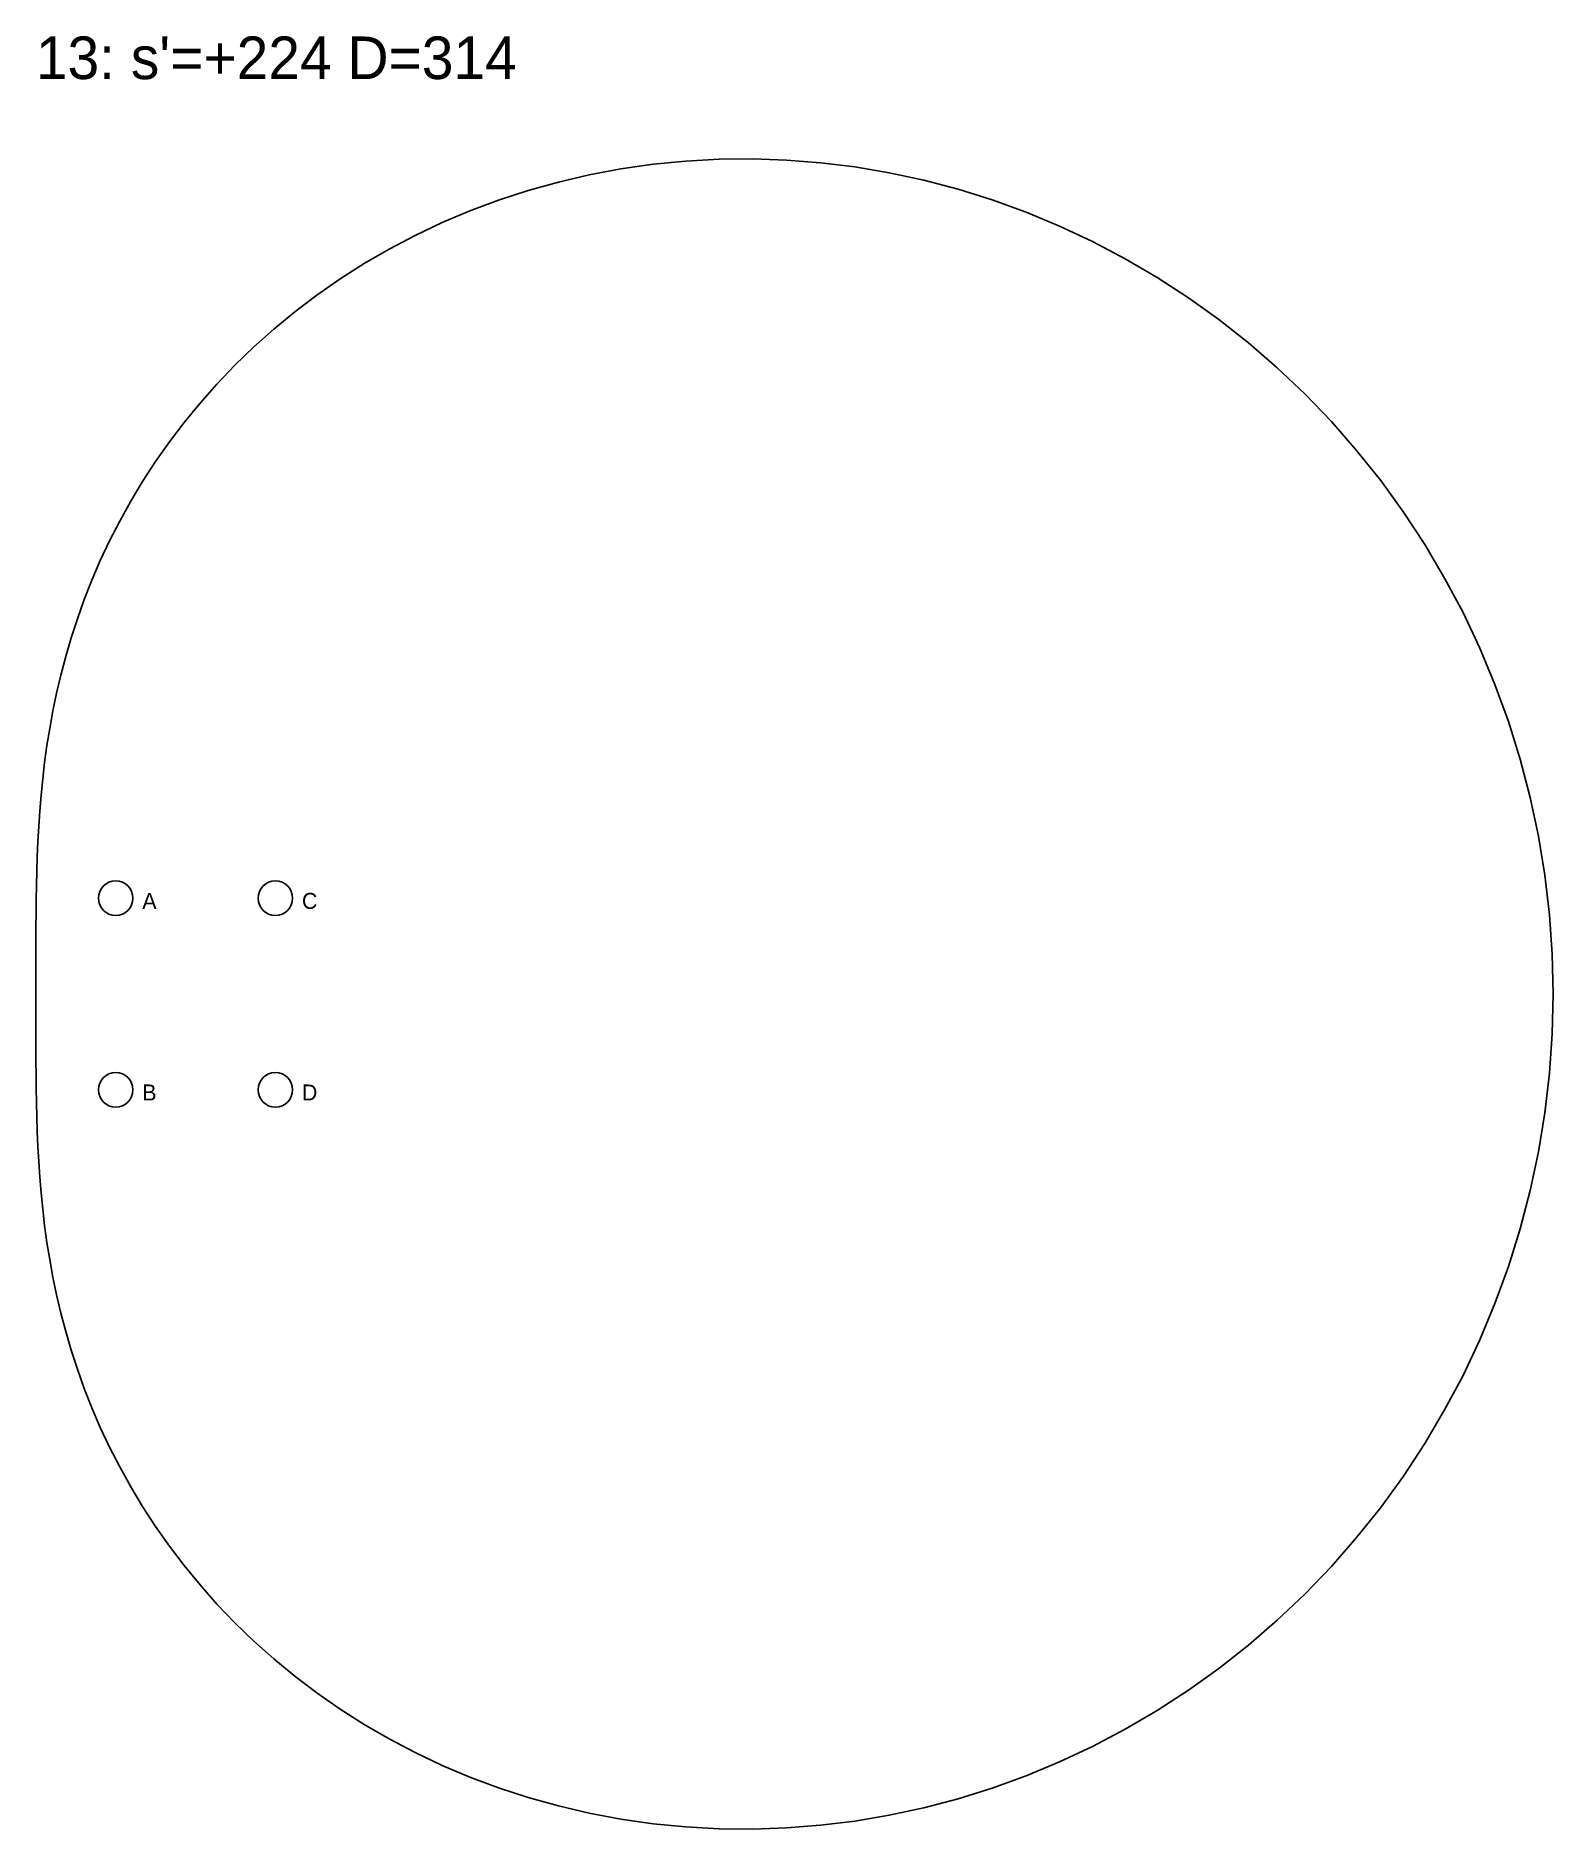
# Model space of a CAD drawing. Header units: millimetres. Extents: x 0 to 2007, y -5243 to 138.
# Drawn here: x 1260 to 1545.1, y -956.9 to -620 of the extents above; entities that cross this region are included whole.
import ezdxf

# ---------------------------------------------------------------- set-up
doc = ezdxf.new("R2010")
doc.units = ezdxf.units.MM
for name, color, linetype in [('DOWEL', 5, 'CONTINUOUS'), ('SLAB_13', 3, 'CONTINUOUS'), ('TEXT', 1, 'CONTINUOUS')]:
    doc.layers.add(name, color=color, linetype=linetype)

msp = doc.modelspace()

# ---------------------------------------------------------------- texts
at = {"layer": 'DOWEL'}
for s, p in [('A', (1280, -784)), ('C', (1310, -784)), ('B', (1280, -820)), ('D', (1310, -820))]:
    msp.add_text(s, height=3, dxfattribs=at).set_placement(p)
at = {"layer": 'TEXT'}
msp.add_text("13: s'=+224 D=314", height=8, dxfattribs=at).set_placement((1260, -628.074))

# ---------------------------------------------------------------- linework, layer by layer
at = {"layer": 'DOWEL'}
for centre in [(1275, -782), (1305, -782), (1275, -818), (1305, -818)]:
    msp.add_circle(centre, 3.25, dxfattribs=at)
at = {"layer": 'SLAB_13'}
msp.add_lwpolyline([(1545.1, -800), (1544.927, -792.539), (1544.406, -785.096), (1543.541, -777.69), (1542.332, -770.338), (1540.785, -763.058), (1538.904, -755.867), (1536.694, -748.783), (1534.163, -741.823), (1531.317, -735.002), (1528.166, -728.338), (1524.718, -721.844), (1520.985, -715.536), (1516.976, -709.427), (1512.705, -703.532), (1508.183, -697.862), (1503.424, -692.429), (1498.442, -687.244), (1493.251, -682.318), (1487.865, -677.658), (1482.301, -673.274), (1476.573, -669.173), (1470.698, -665.361), (1464.692, -661.842), (1458.572, -658.622), (1452.354, -655.704), (1446.054, -653.09), (1439.689, -650.781), (1433.276, -648.778), (1426.83, -647.08), (1420.369, -645.685), (1413.908, -644.591), (1407.462, -643.794), (1401.047, -643.29), (1394.677, -643.074), (1388.368, -643.139), (1382.132, -643.48), (1375.982, -644.087), (1369.932, -644.953), (1363.994, -646.07), (1358.178, -647.427), (1352.495, -649.014), (1346.954, -650.821), (1341.566, -652.837), (1336.337, -655.051), (1331.275, -657.45), (1326.387, -660.023), (1321.678, -662.757), (1317.153, -665.64), (1312.816, -668.66), (1308.671, -671.804), (1304.718, -675.06), (1300.961, -678.415), (1297.398, -681.857), (1294.031, -685.374), (1290.858, -688.954), (1287.877, -692.586), (1285.086, -696.258), (1282.482, -699.96), (1280.061, -703.681), (1277.819, -707.411), (1275.75, -711.141), (1273.85, -714.863), (1272.111, -718.568), (1270.528, -722.248), (1269.095, -725.896), (1267.803, -729.507), (1266.645, -733.074), (1265.614, -736.592), (1264.702, -740.058), (1263.901, -743.467), (1263.203, -746.816), (1262.6, -750.104), (1262.083, -753.33), (1261.646, -756.491), (1261.279, -759.588), (1260.977, -762.622), (1260.73, -765.593), (1260.533, -768.503), (1260.378, -771.356), (1260.259, -774.152), (1260.171, -776.897), (1260.107, -779.593), (1260.063, -782.245), (1260.034, -784.857), (1260.016, -787.435), (1260.007, -789.984), (1260.002, -792.509), (1260, -795.016), (1260, -797.511), (1260, -800), (1260, -802.489), (1260, -804.984), (1260.002, -807.491), (1260.007, -810.016), (1260.016, -812.565), (1260.034, -815.143), (1260.063, -817.755), (1260.107, -820.407), (1260.171, -823.103), (1260.259, -825.848), (1260.378, -828.644), (1260.533, -831.497), (1260.73, -834.407), (1260.977, -837.378), (1261.279, -840.412), (1261.646, -843.509), (1262.083, -846.67), (1262.6, -849.896), (1263.203, -853.184), (1263.901, -856.533), (1264.702, -859.942), (1265.614, -863.408), (1266.645, -866.926), (1267.803, -870.493), (1269.095, -874.104), (1270.528, -877.752), (1272.111, -881.432), (1273.85, -885.137), (1275.75, -888.859), (1277.819, -892.589), (1280.061, -896.319), (1282.482, -900.04), (1285.086, -903.742), (1287.877, -907.414), (1290.858, -911.046), (1294.031, -914.626), (1297.398, -918.143), (1300.961, -921.585), (1304.718, -924.94), (1308.671, -928.196), (1312.816, -931.34), (1317.153, -934.36), (1321.678, -937.243), (1326.387, -939.977), (1331.275, -942.55), (1336.337, -944.949), (1341.566, -947.163), (1346.954, -949.179), (1352.495, -950.986), (1358.178, -952.573), (1363.994, -953.93), (1369.932, -955.047), (1375.982, -955.913), (1382.132, -956.52), (1388.368, -956.861), (1394.677, -956.926), (1401.047, -956.71), (1407.462, -956.206), (1413.908, -955.409), (1420.369, -954.315), (1426.83, -952.92), (1433.276, -951.222), (1439.689, -949.219), (1446.054, -946.91), (1452.354, -944.296), (1458.572, -941.378), (1464.692, -938.158), (1470.698, -934.639), (1476.573, -930.827), (1482.301, -926.726), (1487.865, -922.342), (1493.251, -917.682), (1498.442, -912.756), (1503.424, -907.571), (1508.183, -902.138), (1512.705, -896.468), (1516.976, -890.573), (1520.985, -884.464), (1524.718, -878.156), (1528.166, -871.662), (1531.317, -864.998), (1534.163, -858.177), (1536.694, -851.217), (1538.904, -844.133), (1540.785, -836.942), (1542.332, -829.662), (1543.541, -822.31), (1544.406, -814.904), (1544.927, -807.461)], close=True, dxfattribs=at)

msp.set_redraw_order([(e.dxf.handle, doc.entitydb.next_handle()) for e in msp.query("TEXT MTEXT ATTDEF DIMENSION ARC_DIMENSION")])  # texts and dimensions are drawn at this point

doc.saveas('drawing.dxf')
